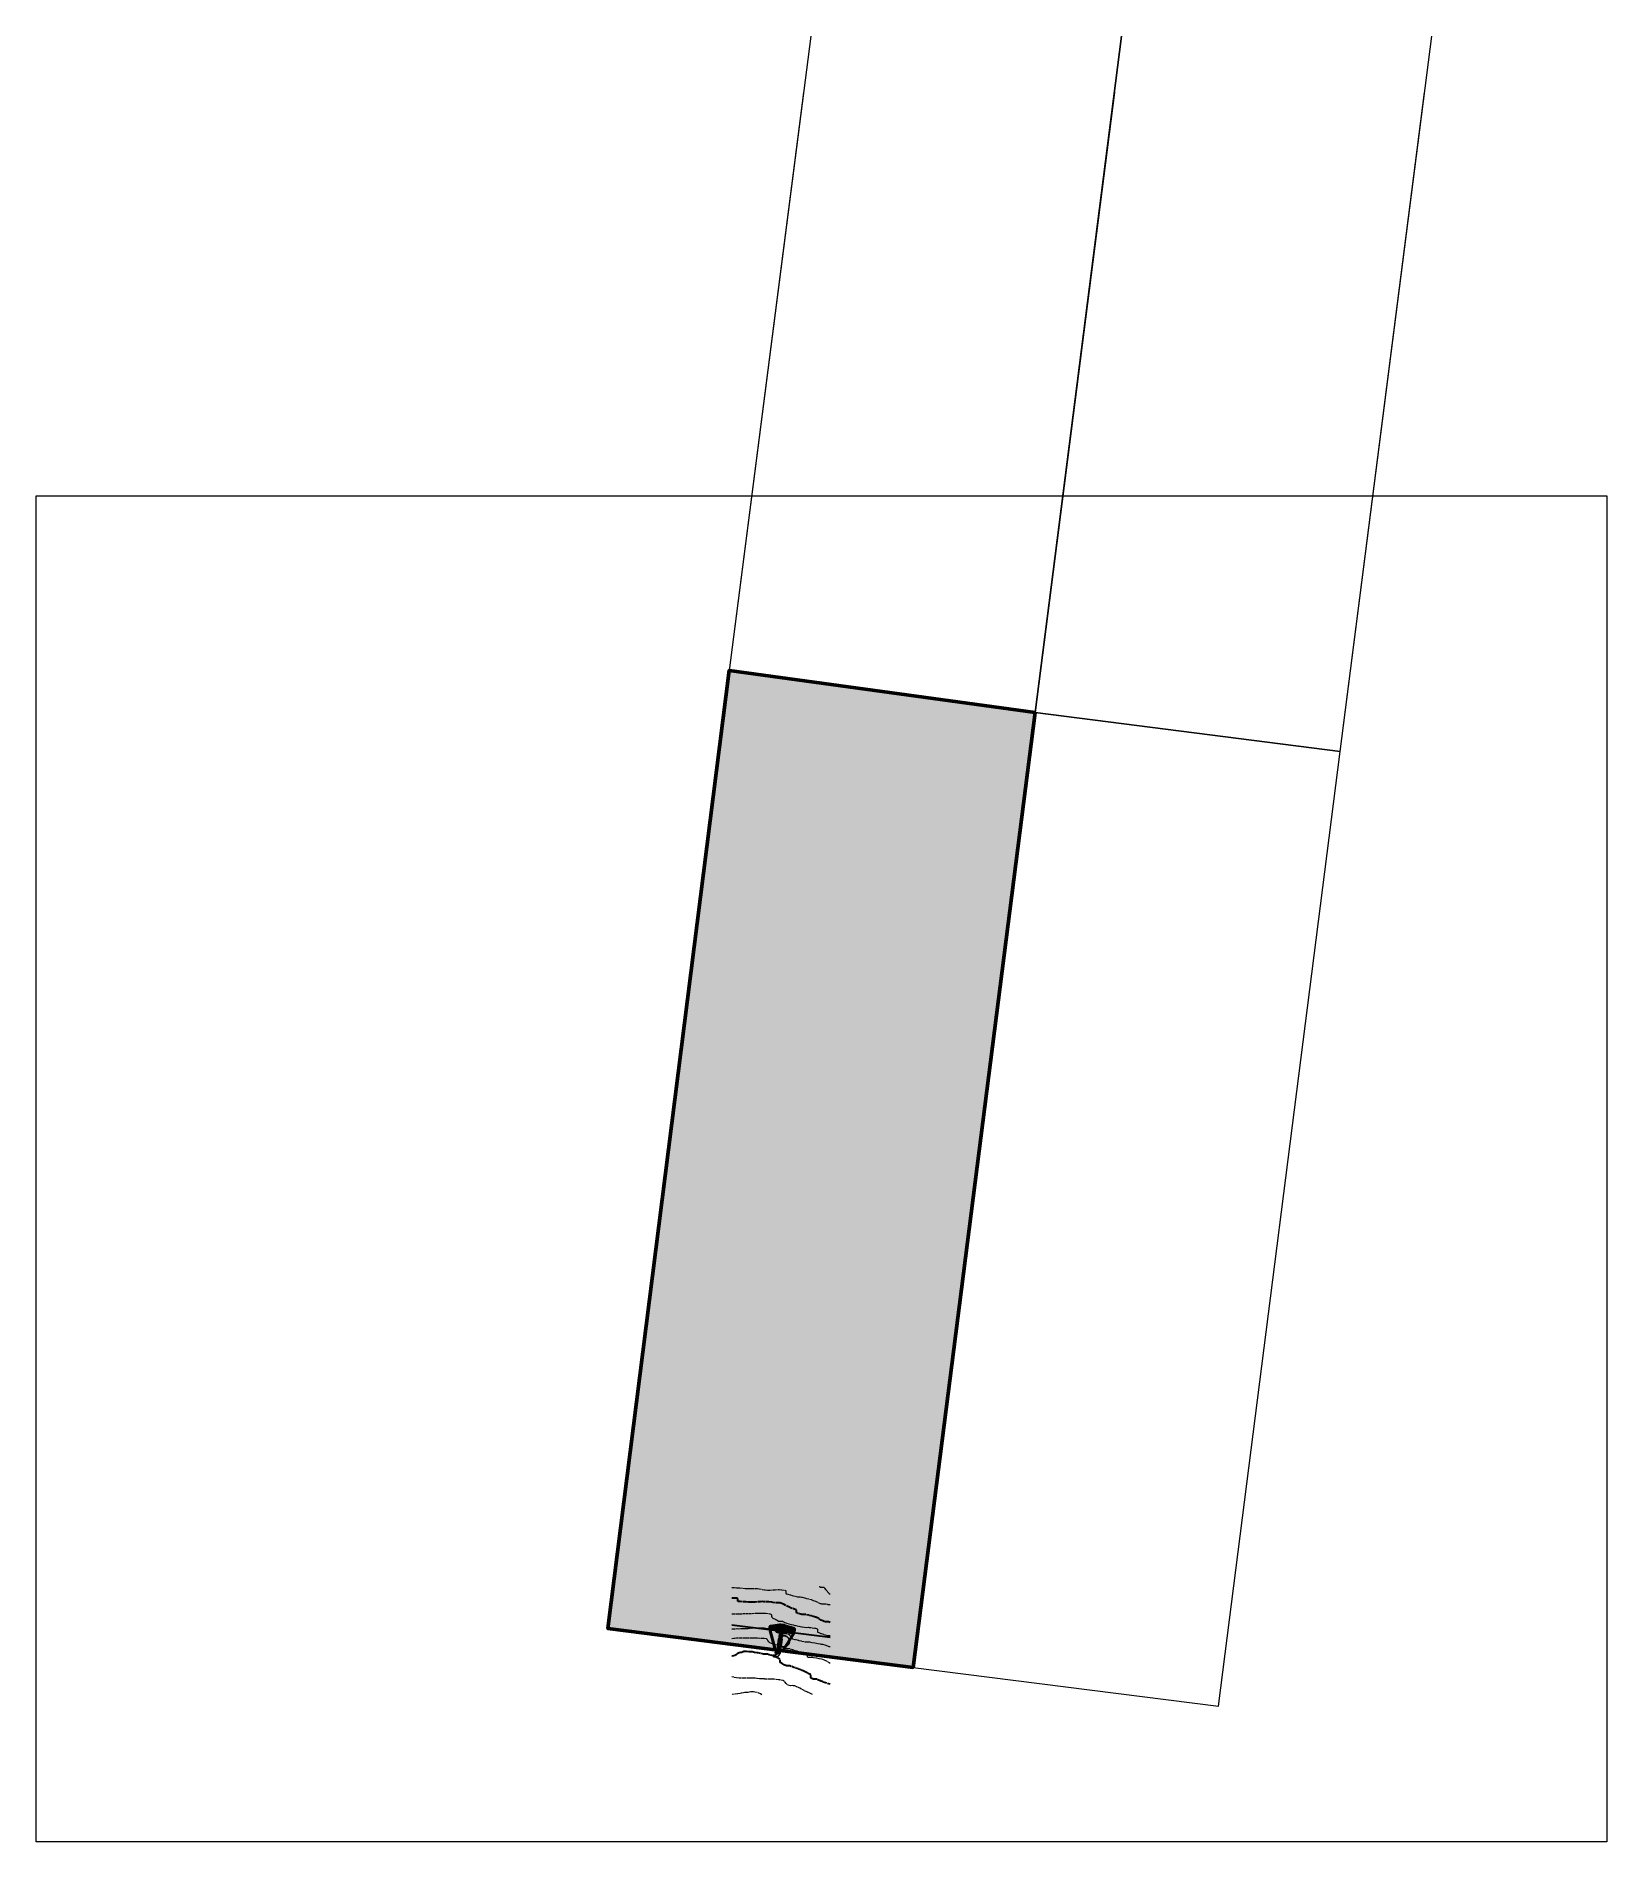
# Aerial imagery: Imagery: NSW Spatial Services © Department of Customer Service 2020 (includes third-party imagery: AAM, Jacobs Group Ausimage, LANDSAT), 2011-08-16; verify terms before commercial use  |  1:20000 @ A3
# Model space of a CAD drawing. Header units: metres. Extents: x 226877 to 228933, y 6571586 to 6573950.
import ezdxf

# ---------------------------------------------------------------- set-up
doc = ezdxf.new("R2010")
doc.units = ezdxf.units.M
doc.header["$LTSCALE"] = 2.5
for name, pattern in [('CENTER', [5.08, 3.175, -0.635, 0.635, -0.635]), ('DASHDOT', [3.556, 2.54, -0.508, 0, -0.508]), ('DASHED', [1.524, 1.27, -0.254]), ('DASHED2', [0.762, 0.635, -0.127])]:
    doc.linetypes.add(name, pattern=pattern)
for name, color, linetype, lineweight in [('A-BLDG-SLAB', 5, 'CONTINUOUS', 50), ('C-DRIV-CNTR', 6, 'CENTER', 18), ('C-DRIV-TURN', 30, 'DASHDOT', 25), ('C-DRIV-XOVR', 7, 'CONTINUOUS', 35), ('C-EART-BATR', 4, 'DASHED2', 25), ('C-EART-CUTT', 1, 'CONTINUOUS', 25), ('C-EART-FILL', 3, 'CONTINUOUS', 25), ('C-EART-PADD', 5, 'CONTINUOUS', 35), ('C-ESC-ACCS', 3, 'CONTINUOUS', 25), ('C-ESC-BINS', 3, 'CONTINUOUS', 25), ('C-ESC-DIVR', 3, 'CONTINUOUS', 25), ('C-ESC-FENC', 3, 'CONTINUOUS', 25), ('C-ESC-INLT', 3, 'CONTINUOUS', 25), ('C-ESC-LIMT', 3, 'CONTINUOUS', 25), ('C-ESC-STOK', 3, 'CONTINUOUS', 25), ('C-ESC-WSHT', 3, 'CONTINUOUS', 25), ('C-IMAG-LOCL', 8, 'CONTINUOUS', 13), ('C-PROP-ADJN', 9, 'CONTINUOUS', 13), ('C-PROP-BDY', 3, 'CONTINUOUS', 50), ('C-TOPO-EXST', 8, 'DASHED', 13), ('C-UTIL-STRM', 4, 'CONTINUOUS', 25), ('C-ZONE-ENVL', 1, 'CONTINUOUS', 35)]:
    doc.layers.add(name, color=color, linetype=linetype, lineweight=lineweight)
picture_1 = doc.add_image_def('image1.png', size_in_pixel=(1400, 1199))

msp = doc.modelspace()

# ---------------------------------------------------------------- hatches: boundary and pattern name
at = {"layer": 'A-BLDG-SLAB', "true_color": 0x1a33b2}
for points in [[(227880.5, 6571855.9), (227879.9, 6571853.7), (227879, 6571851.5), (227877.9, 6571849.4), (227876.7, 6571847.4), (227875.2, 6571845.6), (227873.6, 6571843.9), (227871.8, 6571842.3), (227869.9, 6571841), (227867.8, 6571839.8), (227865.7, 6571838.9), (227863.4, 6571838.1), (227861.1, 6571837.6), (227858.8, 6571837.4), (227856.4, 6571837.3), (227854.1, 6571837.5), (227845.2, 6571838.6), (227842.8, 6571839), (227840.6, 6571839.7), (227838.4, 6571840.5), (227836.3, 6571841.6), (227834.3, 6571842.9), (227832.4, 6571844.3), (227830.7, 6571846), (227829.2, 6571847.8), (227827.9, 6571849.7), (227826.7, 6571851.7), (227825.8, 6571853.9), (227825, 6571856.1), (227824.5, 6571858.4), (227824.2, 6571860.8), (227824.2, 6571863.1), (227824.4, 6571865.5), (227825, 6571870.4), (227825.4, 6571872.8), (227826.1, 6571875), (227826.9, 6571877.2), (227828, 6571879.3), (227829.3, 6571881.3), (227830.7, 6571883.1), (227832.3, 6571884.8), (227834.1, 6571886.4), (227836.1, 6571887.7), (227838.1, 6571888.9), (227840.3, 6571889.8), (227842.5, 6571890.6), (227844.8, 6571891.1), (227847.1, 6571891.3), (227849.5, 6571891.4), (227851.9, 6571891.2), (227860.8, 6571890.1), (227863.1, 6571889.7), (227865.4, 6571889), (227867.6, 6571888.2), (227869.7, 6571887.1), (227871.6, 6571885.8), (227873.5, 6571884.4), (227875.2, 6571882.7), (227876.7, 6571881), (227878.1, 6571879), (227879.2, 6571877), (227880.2, 6571874.8), (227880.9, 6571872.6), (227881.4, 6571870.3), (227881.7, 6571867.9), (227881.7, 6571865.6), (227881.6, 6571863.2), (227880.9, 6571858.3)], [(227848.2, 6571862.4), (227848.8, 6571867.4), (227857.7, 6571866.3), (227857.1, 6571861.3)]]:
    msp.add_hatch(color=7, dxfattribs=at).paths.add_polyline_path(points)
at = {"layer": 'A-BLDG-SLAB', "true_color": 0xc7d6ff, "transparency": 33554623}
msp.add_hatch(color=7, dxfattribs=at).paths.add_polyline_path([(227848.2, 6571862.4), (227848.8, 6571867.4), (227857.7, 6571866.3), (227857.1, 6571861.3)])
msp.add_hatch(color=7, dxfattribs=at).paths.add_polyline_path([(227848.2, 6571862.4), (227848.8, 6571867.4), (227857.7, 6571866.3), (227857.1, 6571861.3)])
at = {"layer": 'C-DRIV-XOVR', "true_color": 0xdbdbdb, "transparency": 33554610}
for points in [[(227851.2, 6571862.1), (227854.1, 6571861.7), (227851, 6571836.9), (227850.5, 6571832.9), (227847.5, 6571833.3), (227848, 6571837.3)], [(227851.2, 6571862.1), (227854.1, 6571861.7), (227851, 6571836.9), (227850.5, 6571832.9), (227847.5, 6571833.3), (227848, 6571837.3)], [(227850.2, 6571854.8), (227853.3, 6571854.8), (227851.4, 6571840.1), (227848.4, 6571840.1)]]:
    msp.add_hatch(color=7, dxfattribs=at).paths.add_polyline_path(points)
at = {"layer": 'C-DRIV-XOVR', "true_color": 0xbfbfbf, "transparency": 33554572}
msp.add_hatch(color=7, dxfattribs=at).paths.add_polyline_path([(227851, 6571832.9), (227847, 6571833.4), (227848, 6571837.3), (227851, 6571836.9)])
msp.add_hatch(color=7, dxfattribs=at).paths.add_polyline_path([(227851, 6571832.9), (227847, 6571833.4), (227848, 6571837.3), (227851, 6571836.9)])
at = {"layer": 'C-EART-CUTT', "true_color": 0xd9261a}
h = msp.add_hatch(dxfattribs=at)
h.set_pattern_fill('ANSI31', scale=0.5039370079, angle=45)
h.paths.add_polyline_path([(227846.3, 6571862.7), (227846.3, 6571863.7), (227847.4, 6571864.5), (227848.3, 6571865.7), (227848.5, 6571864.9), (227849.3, 6571865.7), (227850.3, 6571864.7), (227851.3, 6571864.7), (227852.3, 6571864.7), (227852.3, 6571863.7), (227853.3, 6571863.7), (227854.3, 6571863.7), (227854.3, 6571862.7), (227855.3, 6571863.7), (227856.3, 6571862.7), (227856.3, 6571863.7), (227857.4, 6571863.3), (227858.2, 6571862.2), (227858.3, 6571861.7), (227859.1, 6571861), (227858.3, 6571860.7), (227858.3, 6571859.7), (227857.3, 6571859.7), (227856.9, 6571859.3), (227856.3, 6571859.7), (227855.9, 6571859.4), (227854.9, 6571859.6), (227853.9, 6571859.7), (227853.3, 6571859.7), (227852.3, 6571860.7), (227851.3, 6571860.7), (227850.3, 6571860.7), (227848.9, 6571860.3), (227847.9, 6571860.5), (227846.9, 6571860.6), (227845.9, 6571860.7), (227846.1, 6571861.7)])
at = {"layer": 'C-EART-FILL', "true_color": 0x1a9933}
h = msp.add_hatch(dxfattribs=at)
h.set_pattern_fill('ANSI31', scale=0.5039370079, angle=-45)
h.paths.add_polyline_path([(227848.3, 6571869.7), (227849.1, 6571869.4), (227850.3, 6571868.7), (227851.3, 6571868.7), (227852, 6571869), (227853, 6571868.9), (227854.3, 6571868.7), (227855, 6571868.6), (227856.3, 6571868.7), (227857.3, 6571868.7), (227858, 6571868.2), (227859.3, 6571867.7), (227859.3, 6571865.7), (227858.5, 6571864.1), (227857.4, 6571863.3), (227856.3, 6571863.7), (227856.3, 6571862.7), (227855.3, 6571863.7), (227854.3, 6571862.7), (227854.3, 6571863.7), (227853.3, 6571863.7), (227852.3, 6571863.7), (227852.3, 6571864.7), (227851.3, 6571864.7), (227850.3, 6571864.7), (227849.3, 6571865.7), (227848.3, 6571865.7), (227847.4, 6571864.5), (227847.3, 6571865.7), (227847.7, 6571866.5), (227846.8, 6571867.7), (227847.3, 6571868.7), (227847.1, 6571869.6)])
h.paths.add_polyline_path([(227857.9, 6571867.3), (227857.3, 6571866.7), (227858.3, 6571866.7)], flags=16)
h = msp.add_hatch(dxfattribs=at)
h.set_pattern_fill('ANSI31', scale=0.3779527559, angle=-45)
h.paths.add_polyline_path([(227857.9, 6571867.3), (227858.3, 6571866.7), (227857.3, 6571866.7)])
at = {"layer": 'C-ESC-ACCS', "true_color": 0x66b266, "transparency": 33554521}
msp.add_hatch(color=7, dxfattribs=at).paths.add_polyline_path([(227851, 6571836.9), (227848, 6571837.3), (227849.9, 6571852.1), (227852.9, 6571851.8)])
at = {"layer": 'C-ESC-BINS', "true_color": 0x66b266, "transparency": 33554521}
for points in [[(227851, 6571868.2), (227851.2, 6571869.4), (227852.4, 6571869.2), (227852.2, 6571868)], [(227854.1, 6571867.7), (227854.3, 6571868.9), (227856.3, 6571868.7), (227856.1, 6571867.5)]]:
    msp.add_hatch(color=7, dxfattribs=at).paths.add_polyline_path(points)
at = {"layer": 'C-ESC-INLT', "true_color": 0x66b266, "transparency": 33554521}
msp.add_hatch(color=7, dxfattribs=at).paths.add_polyline_path([(227845.3, 6571833.8), (227846.8, 6571833.6), (227846.7, 6571833.1), (227845.2, 6571833.3)])
at = {"layer": 'C-ESC-STOK', "true_color": 0x66b266, "transparency": 33554521}
for points in [[(227842.5, 6571864.5), (227842.9, 6571867.4), (227846.9, 6571866.9), (227846.5, 6571864)], [(227862.4, 6571861.5), (227859.5, 6571861.9), (227860, 6571865.9), (227862.9, 6571865.5)], [(227867.9, 6571860), (227863.9, 6571860.5), (227864.5, 6571865.4), (227868.5, 6571864.9)]]:
    msp.add_hatch(color=7, dxfattribs=at).paths.add_polyline_path(points)
at = {"layer": 'C-ESC-WSHT', "true_color": 0x66b266, "transparency": 33554521}
msp.add_hatch(color=7, dxfattribs=at).paths.add_polyline_path([(227841, 6571864.6), (227839, 6571864.8), (227839.4, 6571867.8), (227841.4, 6571867.6)])
at = {"layer": 'C-PROP-BDY', "true_color": 0xffe633, "transparency": 33554521}
msp.add_hatch(color=7, dxfattribs=at).paths.add_polyline_path([(228025.3, 6571814.7), (227673.7, 6571859.5), (227625.8, 6571865.6), (227784.6, 6573120), (228185, 6573064.7)])
at = {"layer": 'C-PROP-BDY', "true_color": 0xe6f5e0}
msp.add_hatch(color=7, dxfattribs=at).paths.add_polyline_path([(228025.3, 6571814.7), (227673.7, 6571859.5), (227625.8, 6571865.6), (227784.6, 6573120), (228185, 6573064.7)])

# ---------------------------------------------------------------- linework, layer by layer
at = {"layer": 'A-BLDG-SLAB', "lineweight": 60, "true_color": 0x14339e}
msp.add_lwpolyline([(227857.1, 6571861.3), (227848.2, 6571862.4), (227848.8, 6571867.4), (227857.7, 6571866.3)], close=True, dxfattribs=at)
at = {"layer": 'C-DRIV-CNTR', "lineweight": 13}
for points in [[(227849, 6571833.1), (227849.5, 6571837.1), (227852.6, 6571861.9)], [(227849.9, 6571840.3), (227851.7, 6571854.6)]]:
    msp.add_lwpolyline(points, dxfattribs=at)
at = {"layer": 'C-DRIV-CNTR', "linetype": 'CONTINUOUS', "lineweight": 25}
for points in [[(227851.8, 6571852.9), (227851.2, 6571853)], [(227852.5, 6571857.9), (227851.8, 6571857.9)], [(227849.3, 6571833.1), (227848.7, 6571833.1)], [(227849.9, 6571838), (227849.3, 6571838.1)], [(227850.6, 6571843), (227849.9, 6571843.1)], [(227851.2, 6571847.9), (227850.6, 6571848)]]:
    msp.add_lwpolyline(points, dxfattribs=at)
at = {"layer": 'C-DRIV-TURN', "lineweight": 25}
for points in [[(227843.9, 6571830.7), (227844, 6571830.7), (227844, 6571830.7), (227844.1, 6571830.7), (227844.2, 6571830.7), (227844.3, 6571830.7), (227844.4, 6571830.7), (227844.5, 6571830.7), (227844.5, 6571830.7), (227844.6, 6571830.7), (227844.7, 6571830.7), (227844.8, 6571830.7), (227844.9, 6571830.8), (227844.9, 6571830.8), (227845, 6571830.8), (227845.1, 6571830.8), (227845.2, 6571830.8), (227845.2, 6571830.9), (227845.3, 6571830.9), (227845.4, 6571830.9), (227845.5, 6571830.9), (227845.6, 6571831), (227845.6, 6571831), (227845.7, 6571831), (227845.8, 6571831.1), (227845.9, 6571831.1), (227845.9, 6571831.1), (227846, 6571831.2), (227846.1, 6571831.2), (227846.1, 6571831.3), (227846.2, 6571831.3), (227846.3, 6571831.3), (227846.3, 6571831.4), (227846.4, 6571831.4), (227846.5, 6571831.5), (227846.5, 6571831.5), (227846.6, 6571831.6), (227846.7, 6571831.6), (227846.7, 6571831.7), (227846.8, 6571831.7), (227846.9, 6571831.8), (227846.9, 6571831.8), (227847, 6571831.9), (227847, 6571832), (227847.1, 6571832), (227847.1, 6571832.1), (227847.2, 6571832.1), (227847.3, 6571832.2), (227847.3, 6571832.3), (227847.4, 6571832.3), (227847.4, 6571832.4), (227847.5, 6571832.5), (227847.5, 6571832.5), (227847.5, 6571832.6), (227847.6, 6571832.7), (227847.6, 6571832.7), (227847.7, 6571832.8), (227847.7, 6571832.9), (227847.7, 6571832.9), (227847.8, 6571833), (227847.8, 6571833.1), (227847.9, 6571833.2), (227847.9, 6571833.2), (227847.9, 6571833.3), (227848, 6571833.4), (227848, 6571833.5), (227848, 6571833.5), (227848, 6571833.6), (227848.1, 6571833.7), (227848.1, 6571833.8), (227848.1, 6571833.9), (227848.1, 6571833.9), (227848.1, 6571834), (227848.2, 6571834.1), (227848.2, 6571834.2), (227848.2, 6571834.3), (227848.2, 6571834.3), (227848.2, 6571834.4), (227848.2, 6571834.4), (227848.2, 6571834.5), (227848.2, 6571834.5), (227848.2, 6571834.6), (227848.2, 6571834.6), (227848.2, 6571834.7), (227848.2, 6571834.7), (227848.3, 6571834.8), (227848.3, 6571834.8), (227848.3, 6571834.9), (227848.3, 6571834.9), (227848.3, 6571835), (227848.3, 6571835), (227848.3, 6571835.1), (227848.3, 6571835.1), (227848.3, 6571835.2), (227848.3, 6571835.2), (227848.3, 6571835.3), (227848.3, 6571835.3), (227848.3, 6571835.4), (227848.3, 6571835.4), (227848.3, 6571835.5), (227848.3, 6571835.5), (227848.4, 6571835.6), (227848.4, 6571835.6), (227848.4, 6571835.7), (227848.4, 6571835.7), (227848.4, 6571835.8), (227848.4, 6571835.8), (227848.4, 6571835.9), (227848.4, 6571835.9), (227848.4, 6571836), (227848.4, 6571836), (227848.4, 6571836.1), (227848.4, 6571836.1), (227848.4, 6571836.2), (227848.4, 6571836.2), (227848.4, 6571836.3), (227848.4, 6571836.3), (227848.5, 6571836.4), (227848.5, 6571836.4), (227848.5, 6571836.5), (227848.5, 6571836.5), (227848.5, 6571836.6), (227848.5, 6571836.6), (227848.5, 6571836.7), (227848.5, 6571836.7), (227848.5, 6571836.8), (227848.5, 6571836.8), (227848.5, 6571836.9), (227848.5, 6571836.9), (227848.5, 6571837), (227848.5, 6571837), (227848.5, 6571837.1), (227848.5, 6571837.1), (227848.6, 6571837.2), (227848.6, 6571837.2), (227848.6, 6571837.3), (227848.6, 6571837.3), (227848.6, 6571837.4), (227848.6, 6571837.4), (227848.6, 6571837.5), (227848.6, 6571837.5), (227848.6, 6571837.6), (227848.6, 6571837.6), (227848.6, 6571837.7), (227848.6, 6571837.7), (227848.6, 6571837.8), (227848.6, 6571837.8), (227848.6, 6571837.9), (227848.6, 6571837.9), (227848.7, 6571838), (227848.7, 6571838), (227848.7, 6571838.1), (227848.7, 6571838.1), (227848.7, 6571838.2), (227848.7, 6571838.2), (227848.7, 6571838.3), (227848.7, 6571838.3), (227848.7, 6571838.4), (227848.7, 6571838.4), (227848.7, 6571838.5), (227848.7, 6571838.5), (227848.7, 6571838.6), (227848.7, 6571838.6), (227848.7, 6571838.7), (227848.7, 6571838.7), (227848.8, 6571838.8), (227848.8, 6571838.8), (227848.8, 6571838.9), (227848.8, 6571838.9), (227848.8, 6571839), (227848.8, 6571839), (227848.8, 6571839.1), (227848.8, 6571839.1), (227848.8, 6571839.2), (227848.8, 6571839.2), (227848.8, 6571839.3), (227848.8, 6571839.3), (227848.8, 6571839.4), (227848.8, 6571839.4), (227848.8, 6571839.5), (227848.8, 6571839.5), (227848.9, 6571839.5), (227848.9, 6571839.5), (227848.9, 6571839.6), (227848.9, 6571839.6), (227848.9, 6571839.7), (227848.9, 6571839.7), (227848.9, 6571839.8), (227848.9, 6571839.8), (227848.9, 6571839.9), (227848.9, 6571839.9), (227848.9, 6571840), (227848.9, 6571840), (227848.9, 6571840.1), (227848.9, 6571840.1), (227848.9, 6571840.2), (227848.9, 6571840.2), (227849, 6571840.3), (227849, 6571840.3), (227849, 6571840.4), (227849, 6571840.4), (227849, 6571840.5), (227849, 6571840.5), (227849, 6571840.6), (227849, 6571840.6), (227849, 6571840.7), (227849, 6571840.7), (227849, 6571840.8), (227849, 6571840.8), (227849, 6571840.9), (227849, 6571840.9), (227849, 6571841), (227849, 6571841), (227849.1, 6571841.1), (227849.1, 6571841.1), (227849.1, 6571841.2), (227849.1, 6571841.2), (227849.1, 6571841.3), (227849.1, 6571841.3), (227849.1, 6571841.4), (227849.1, 6571841.4), (227849.1, 6571841.5), (227849.1, 6571841.5), (227849.1, 6571841.6), (227849.1, 6571841.6), (227849.1, 6571841.7), (227849.1, 6571841.7), (227849.1, 6571841.8), (227849.1, 6571841.8), (227849.2, 6571841.9), (227849.2, 6571841.9), (227849.2, 6571842), (227849.2, 6571842), (227849.2, 6571842.1), (227849.2, 6571842.1), (227849.2, 6571842.2), (227849.2, 6571842.2), (227849.2, 6571842.3), (227849.2, 6571842.3), (227849.2, 6571842.4), (227849.2, 6571842.4), (227849.2, 6571842.5), (227849.2, 6571842.5), (227849.2, 6571842.6), (227849.2, 6571842.6), (227849.3, 6571842.7), (227849.3, 6571842.7), (227849.3, 6571842.8), (227849.3, 6571842.8), (227849.3, 6571842.9), (227849.3, 6571842.9), (227849.3, 6571843), (227849.3, 6571843), (227849.3, 6571843.1), (227849.3, 6571843.1), (227849.3, 6571843.2), (227849.3, 6571843.2), (227849.3, 6571843.3), (227849.3, 6571843.3), (227849.3, 6571843.4), (227849.3, 6571843.4), (227849.4, 6571843.5), (227849.4, 6571843.5), (227849.4, 6571843.6), (227849.4, 6571843.6), (227849.4, 6571843.7), (227849.4, 6571843.7), (227849.4, 6571843.8), (227849.4, 6571843.8), (227849.4, 6571843.9), (227849.4, 6571843.9), (227849.4, 6571844), (227849.4, 6571844), (227849.4, 6571844.1), (227849.4, 6571844.1), (227849.4, 6571844.2), (227849.4, 6571844.2), (227849.5, 6571844.3), (227849.5, 6571844.3), (227849.5, 6571844.4), (227849.5, 6571844.4), (227849.5, 6571844.5), (227849.5, 6571844.5), (227849.5, 6571844.6), (227849.5, 6571844.6), (227849.5, 6571844.7), (227849.5, 6571844.7), (227849.5, 6571844.8), (227849.5, 6571844.8), (227849.5, 6571844.9), (227849.5, 6571844.9), (227849.5, 6571845), (227849.5, 6571845), (227849.6, 6571845.1), (227849.6, 6571845.1), (227849.6, 6571845.2), (227849.6, 6571845.2), (227849.6, 6571845.3), (227849.6, 6571845.3), (227849.6, 6571845.4), (227849.6, 6571845.4), (227849.6, 6571845.5), (227849.6, 6571845.5), (227849.6, 6571845.6), (227849.6, 6571845.6), (227849.6, 6571845.7), (227849.6, 6571845.7), (227849.7, 6571845.8), (227849.7, 6571845.8), (227849.7, 6571845.9), (227849.7, 6571845.9), (227849.7, 6571846), (227849.7, 6571846), (227849.7, 6571846.1), (227849.7, 6571846.1), (227849.7, 6571846.2), (227849.7, 6571846.2), (227849.7, 6571846.3), (227849.7, 6571846.3), (227849.7, 6571846.4), (227849.7, 6571846.4), (227849.7, 6571846.5), (227849.7, 6571846.5), (227849.8, 6571846.6), (227849.8, 6571846.6), (227849.8, 6571846.7), (227849.8, 6571846.7), (227849.8, 6571846.8), (227849.8, 6571846.8), (227849.8, 6571846.9), (227849.8, 6571846.9), (227849.8, 6571847), (227849.8, 6571847), (227849.8, 6571847.1), (227849.8, 6571847.1), (227849.8, 6571847.2), (227849.8, 6571847.2), (227849.8, 6571847.3), (227849.8, 6571847.3), (227849.9, 6571847.4), (227849.9, 6571847.4), (227849.9, 6571847.5), (227849.9, 6571847.5), (227849.9, 6571847.6), (227849.9, 6571847.6), (227849.9, 6571847.7), (227849.9, 6571847.7), (227849.9, 6571847.8), (227849.9, 6571847.8), (227849.9, 6571847.9), (227849.9, 6571847.9), (227849.9, 6571848), (227849.9, 6571848), (227849.9, 6571848.1), (227849.9, 6571848.1), (227850, 6571848.1), (227850, 6571848.1), (227850, 6571848.2), (227850, 6571848.2), (227850, 6571848.3), (227850, 6571848.3), (227850, 6571848.4), (227850, 6571848.4), (227850, 6571848.5), (227850, 6571848.5), (227850, 6571848.6), (227850, 6571848.6), (227850, 6571848.7), (227850, 6571848.7), (227850, 6571848.8), (227850, 6571848.8), (227850.1, 6571848.9), (227850.1, 6571848.9), (227850.1, 6571849), (227850.1, 6571849), (227850.1, 6571849.1), (227850.1, 6571849.1), (227850.1, 6571849.2), (227850.1, 6571849.2), (227850.1, 6571849.3), (227850.1, 6571849.3), (227850.1, 6571849.4), (227850.1, 6571849.4), (227850.1, 6571849.5), (227850.1, 6571849.5), (227850.1, 6571849.6), (227850.1, 6571849.6), (227850.2, 6571849.7), (227850.2, 6571849.7), (227850.2, 6571849.8), (227850.2, 6571849.8), (227850.2, 6571849.9), (227850.2, 6571849.9), (227850.2, 6571850), (227850.2, 6571850), (227850.2, 6571850.1), (227850.2, 6571850.1), (227850.2, 6571850.2), (227850.2, 6571850.2), (227850.2, 6571850.3), (227850.2, 6571850.3), (227850.2, 6571850.4), (227850.2, 6571850.4), (227850.3, 6571850.5), (227850.3, 6571850.5), (227850.3, 6571850.6), (227850.3, 6571850.6), (227850.3, 6571850.7), (227850.3, 6571850.7), (227850.3, 6571850.8), (227850.3, 6571850.8), (227850.3, 6571850.9), (227850.3, 6571850.9), (227850.3, 6571851), (227850.3, 6571851), (227850.3, 6571851.1), (227850.3, 6571851.1), (227850.3, 6571851.2), (227850.3, 6571851.2), (227850.4, 6571851.3), (227850.4, 6571851.3), (227850.4, 6571851.4), (227850.4, 6571851.4), (227850.4, 6571851.5), (227850.4, 6571851.5), (227850.4, 6571851.6), (227850.4, 6571851.6), (227850.4, 6571851.7), (227850.4, 6571851.7), (227850.4, 6571851.8), (227850.4, 6571851.8), (227850.4, 6571851.9), (227850.4, 6571851.9), (227850.4, 6571852), (227850.4, 6571852), (227850.5, 6571852.1), (227850.5, 6571852.1), (227850.5, 6571852.2), (227850.5, 6571852.2), (227850.5, 6571852.3), (227850.5, 6571852.3), (227850.5, 6571852.4), (227850.5, 6571852.4), (227850.5, 6571852.5), (227850.5, 6571852.5), (227850.5, 6571852.6), (227850.5, 6571852.6), (227850.5, 6571852.7), (227850.5, 6571852.7), (227850.5, 6571852.8), (227850.5, 6571852.8), (227850.6, 6571852.9), (227850.6, 6571852.9), (227850.6, 6571853), (227850.6, 6571853), (227850.6, 6571853.1), (227850.6, 6571853.1), (227850.6, 6571853.2), (227850.6, 6571853.2), (227850.6, 6571853.3), (227850.6, 6571853.3), (227850.6, 6571853.4), (227850.6, 6571853.4), (227850.6, 6571853.5), (227850.6, 6571853.5), (227850.6, 6571853.6), (227850.6, 6571853.6), (227850.7, 6571853.7), (227850.7, 6571853.7), (227850.7, 6571853.8), (227850.7, 6571853.8), (227850.7, 6571853.9), (227850.7, 6571853.9), (227850.7, 6571854), (227850.7, 6571854), (227850.7, 6571854.1), (227850.7, 6571854.1), (227850.7, 6571854.2), (227850.7, 6571854.2), (227850.7, 6571854.3), (227850.7, 6571854.3), (227850.7, 6571854.4), (227850.7, 6571854.4), (227850.8, 6571854.5), (227850.8, 6571854.5), (227850.8, 6571854.6), (227850.8, 6571854.6), (227850.8, 6571854.7), (227850.8, 6571854.7), (227850.8, 6571854.8), (227850.8, 6571854.8), (227850.8, 6571854.9), (227850.8, 6571854.9), (227850.8, 6571855), (227850.8, 6571855), (227850.8, 6571855.1), (227850.8, 6571855.1), (227850.8, 6571855.2), (227850.8, 6571855.2), (227850.9, 6571855.3), (227850.9, 6571855.3), (227850.9, 6571855.4), (227850.9, 6571855.4), (227850.9, 6571855.5), (227850.9, 6571855.5), (227850.9, 6571855.6), (227850.9, 6571855.6), (227850.9, 6571855.7), (227850.9, 6571855.7), (227850.9, 6571855.8), (227850.9, 6571855.8), (227850.9, 6571855.9), (227850.9, 6571855.9), (227850.9, 6571856), (227850.9, 6571856), (227851, 6571856.1), (227851, 6571856.1), (227851, 6571856.2), (227851, 6571856.2), (227851, 6571856.3), (227851, 6571856.3), (227851, 6571856.4), (227851, 6571856.4), (227851, 6571856.5), (227851, 6571856.5), (227851, 6571856.6), (227851, 6571856.6), (227851, 6571856.7), (227851, 6571856.7), (227851, 6571856.8), (227851, 6571856.8), (227851.1, 6571856.8), (227851.1, 6571856.8), (227851.1, 6571856.9), (227851.1, 6571856.9), (227851.1, 6571857), (227851.1, 6571857), (227851.1, 6571857.1), (227851.1, 6571857.1), (227851.1, 6571857.2), (227851.1, 6571857.2), (227851.1, 6571857.3), (227851.1, 6571857.3), (227851.1, 6571857.4), (227851.1, 6571857.4), (227851.1, 6571857.5), (227851.1, 6571857.5), (227851.2, 6571857.6), (227851.2, 6571857.6), (227851.2, 6571857.7), (227851.2, 6571857.7), (227851.2, 6571857.8), (227851.2, 6571857.8), (227851.2, 6571857.9), (227851.2, 6571857.9), (227851.2, 6571858), (227851.2, 6571858), (227851.2, 6571858.1), (227851.2, 6571858.1), (227851.2, 6571858.2), (227851.2, 6571858.2), (227851.2, 6571858.3), (227851.2, 6571858.3), (227851.3, 6571858.4), (227851.3, 6571858.4), (227851.3, 6571858.5), (227851.3, 6571858.5), (227851.3, 6571858.6), (227851.3, 6571858.6), (227851.3, 6571858.7), (227851.3, 6571858.7), (227851.3, 6571858.8), (227851.3, 6571858.8), (227851.3, 6571858.9), (227851.3, 6571858.9), (227851.3, 6571859), (227851.3, 6571859), (227851.4, 6571859.1), (227851.4, 6571859.1), (227851.4, 6571859.2), (227851.4, 6571859.2), (227851.4, 6571859.3), (227851.4, 6571859.3), (227851.4, 6571859.4), (227851.4, 6571859.4), (227851.4, 6571859.5), (227851.4, 6571859.5), (227851.4, 6571859.6), (227851.4, 6571859.6), (227851.4, 6571859.7), (227851.4, 6571859.7), (227851.4, 6571859.8), (227851.4, 6571859.8), (227851.5, 6571859.9), (227851.5, 6571859.9), (227851.5, 6571860), (227851.5, 6571860), (227851.5, 6571860.1), (227851.5, 6571860.1), (227851.5, 6571860.2), (227851.5, 6571860.2), (227851.5, 6571860.3), (227851.5, 6571860.3), (227851.5, 6571860.4), (227851.5, 6571860.4), (227851.5, 6571860.5), (227851.5, 6571860.5), (227851.5, 6571860.6), (227851.5, 6571860.6), (227851.6, 6571860.7), (227851.6, 6571860.7), (227851.6, 6571860.8), (227851.6, 6571860.8), (227851.6, 6571860.9), (227851.6, 6571860.9), (227851.6, 6571861), (227851.6, 6571861), (227851.6, 6571861.1), (227851.6, 6571861.1), (227851.6, 6571861.2), (227851.6, 6571861.2), (227851.6, 6571861.3), (227851.6, 6571861.3), (227851.6, 6571861.4), (227851.6, 6571861.4), (227851.7, 6571861.5), (227851.7, 6571861.5), (227851.7, 6571861.6), (227851.7, 6571861.6), (227851.7, 6571861.7), (227851.7, 6571861.7), (227851.7, 6571861.8), (227851.7, 6571861.8), (227851.7, 6571861.9), (227851.7, 6571861.9), (227851.7, 6571862), (227851.7, 6571862), (227852.3, 6571866.9), (227854.2, 6571866.6), (227854.2, 6571866.5), (227854.2, 6571866.5), (227854.2, 6571866.4), (227854.2, 6571866.4), (227854.2, 6571866.3), (227854.2, 6571866.3), (227854.2, 6571866.2), (227854.2, 6571866.2), (227854.1, 6571866.1), (227854.1, 6571866.1), (227854.1, 6571866), (227854.1, 6571866), (227854.1, 6571865.9), (227854.1, 6571865.9), (227854.1, 6571865.8), (227854.1, 6571865.8), (227854.1, 6571865.7), (227854.1, 6571865.7), (227854.1, 6571865.6), (227854.1, 6571865.6), (227854.1, 6571865.5), (227854.1, 6571865.5), (227854.1, 6571865.4), (227854.1, 6571865.4), (227854, 6571865.3), (227854, 6571865.3), (227854, 6571865.2), (227854, 6571865.2), (227854, 6571865.1), (227854, 6571865.1), (227854, 6571865), (227854, 6571865), (227854, 6571864.9), (227854, 6571864.9), (227854, 6571864.8), (227854, 6571864.8), (227854, 6571864.7), (227854, 6571864.7), (227853.9, 6571864.6), (227853.9, 6571864.6), (227853.9, 6571864.5), (227853.9, 6571864.5), (227853.9, 6571864.4), (227853.9, 6571864.4), (227853.9, 6571864.3), (227853.9, 6571864.3), (227853.9, 6571864.3), (227853.9, 6571864.3), (227853.9, 6571864.2), (227853.9, 6571864.2), (227853.9, 6571864.1), (227853.9, 6571864.1), (227853.9, 6571864), (227853.9, 6571864), (227853.8, 6571863.9), (227853.8, 6571863.9), (227853.8, 6571863.8), (227853.8, 6571863.8), (227853.8, 6571863.7), (227853.8, 6571863.7), (227853.8, 6571863.6), (227853.8, 6571863.6), (227853.8, 6571863.5), (227853.8, 6571863.5), (227853.8, 6571863.4), (227853.8, 6571863.4), (227853.8, 6571863.3), (227853.8, 6571863.3), (227853.8, 6571863.2), (227853.8, 6571863.2), (227853.7, 6571863.1), (227853.7, 6571863.1), (227853.7, 6571863), (227853.7, 6571863), (227853.7, 6571862.9), (227853.7, 6571862.9), (227853.7, 6571862.8), (227853.7, 6571862.8), (227853.7, 6571862.7), (227853.7, 6571862.7), (227853.7, 6571862.6), (227853.7, 6571862.6), (227853.7, 6571862.5), (227853.7, 6571862.5), (227853.7, 6571862.4), (227853.7, 6571862.4), (227853.6, 6571862.3), (227853.6, 6571862.3), (227853.6, 6571862.2), (227853.6, 6571862.2), (227853.6, 6571862.1), (227853.6, 6571862.1), (227853.6, 6571862), (227853.6, 6571862), (227853.6, 6571861.9), (227853.6, 6571861.9), (227853.6, 6571861.8), (227853.6, 6571861.8), (227853.6, 6571861.7), (227853.6, 6571861.7), (227853.6, 6571861.6), (227853.6, 6571861.6), (227853.5, 6571861.5), (227853.5, 6571861.5), (227853.5, 6571861.4), (227853.5, 6571861.4), (227853.5, 6571861.3), (227853.5, 6571861.3), (227853.5, 6571861.2), (227853.5, 6571861.2), (227853.5, 6571861.1), (227853.5, 6571861.1), (227853.5, 6571861), (227853.5, 6571861), (227853.5, 6571860.9), (227853.5, 6571860.9), (227853.5, 6571860.8), (227853.5, 6571860.8), (227853.4, 6571860.7), (227853.4, 6571860.7), (227853.4, 6571860.6), (227853.4, 6571860.6), (227853.4, 6571860.5), (227853.4, 6571860.5), (227853.4, 6571860.4), (227853.4, 6571860.4), (227853.4, 6571860.3), (227853.4, 6571860.3), (227853.4, 6571860.2), (227853.4, 6571860.2), (227853.4, 6571860.1), (227853.4, 6571860.1), (227853.4, 6571860), (227853.4, 6571860), (227853.3, 6571859.9), (227853.3, 6571859.9), (227853.3, 6571859.8), (227853.3, 6571859.8), (227853.3, 6571859.7), (227853.3, 6571859.7), (227853.3, 6571859.6), (227853.3, 6571859.6), (227853.3, 6571859.5), (227853.3, 6571859.5), (227853.3, 6571859.4), (227853.3, 6571859.4), (227853.3, 6571859.3), (227853.3, 6571859.3), (227853.3, 6571859.2), (227853.3, 6571859.2), (227853.2, 6571859.1), (227853.2, 6571859.1), (227853.2, 6571859), (227853.2, 6571859), (227853.2, 6571858.9), (227853.2, 6571858.9), (227853.2, 6571858.8), (227853.2, 6571858.8), (227853.2, 6571858.7), (227853.2, 6571858.7), (227853.2, 6571858.6), (227853.2, 6571858.6), (227853.2, 6571858.5), (227853.2, 6571858.5), (227853.2, 6571858.4), (227853.2, 6571858.4), (227853.1, 6571858.3), (227853.1, 6571858.3), (227853.1, 6571858.2), (227853.1, 6571858.2), (227853.1, 6571858.1), (227853.1, 6571858.1), (227853.1, 6571858), (227853.1, 6571858), (227853.1, 6571857.9), (227853.1, 6571857.9), (227853.1, 6571857.8), (227853.1, 6571857.8), (227853.1, 6571857.7), (227853.1, 6571857.7), (227853.1, 6571857.6), (227853.1, 6571857.6), (227853, 6571857.5), (227853, 6571857.5), (227853, 6571857.4), (227853, 6571857.4), (227853, 6571857.3), (227853, 6571857.3), (227853, 6571857.2), (227853, 6571857.2), (227853, 6571857.1), (227853, 6571857.1), (227853, 6571857), (227853, 6571857), (227853, 6571856.9), (227853, 6571856.9), (227853, 6571856.8), (227853, 6571856.8), (227852.9, 6571856.7), (227852.9, 6571856.7), (227852.9, 6571856.6), (227852.9, 6571856.6), (227852.9, 6571856.5), (227852.9, 6571856.5), (227852.9, 6571856.4), (227852.9, 6571856.4), (227852.9, 6571856.3), (227852.9, 6571856.3), (227852.9, 6571856.2), (227852.9, 6571856.2), (227852.9, 6571856.1), (227852.9, 6571856.1), (227852.9, 6571856), (227852.9, 6571856), (227852.8, 6571855.9), (227852.8, 6571855.9), (227852.8, 6571855.8), (227852.8, 6571855.8), (227852.8, 6571855.7), (227852.8, 6571855.7), (227852.8, 6571855.6), (227852.8, 6571855.6), (227852.8, 6571855.6), (227852.8, 6571855.6), (227852.8, 6571855.5), (227852.8, 6571855.5), (227852.8, 6571855.4), (227852.8, 6571855.4), (227852.8, 6571855.3), (227852.8, 6571855.3), (227852.7, 6571855.2), (227852.7, 6571855.2), (227852.7, 6571855.1), (227852.7, 6571855.1), (227852.7, 6571855), (227852.7, 6571855), (227852.7, 6571854.9), (227852.7, 6571854.9), (227852.7, 6571854.8), (227852.7, 6571854.8), (227852.7, 6571854.7), (227852.7, 6571854.7), (227852.7, 6571854.6), (227852.7, 6571854.6), (227852.7, 6571854.5), (227852.7, 6571854.5), (227852.6, 6571854.4), (227852.6, 6571854.4), (227852.6, 6571854.3), (227852.6, 6571854.3), (227852.6, 6571854.2), (227852.6, 6571854.2), (227852.6, 6571854.1), (227852.6, 6571854.1), (227852.6, 6571854), (227852.6, 6571854), (227852.6, 6571853.9), (227852.6, 6571853.9), (227852.6, 6571853.8), (227852.6, 6571853.8), (227852.6, 6571853.7), (227852.6, 6571853.7), (227852.5, 6571853.6), (227852.5, 6571853.6), (227852.5, 6571853.5), (227852.5, 6571853.5), (227852.5, 6571853.4), (227852.5, 6571853.4), (227852.5, 6571853.3), (227852.5, 6571853.3), (227852.5, 6571853.2), (227852.5, 6571853.2), (227852.5, 6571853.1), (227852.5, 6571853.1), (227852.5, 6571853), (227852.5, 6571853), (227852.5, 6571852.9), (227852.5, 6571852.9), (227852.4, 6571852.8), (227852.4, 6571852.8), (227852.4, 6571852.7), (227852.4, 6571852.7), (227852.4, 6571852.6), (227852.4, 6571852.6), (227852.4, 6571852.5), (227852.4, 6571852.5), (227852.4, 6571852.4), (227852.4, 6571852.4), (227852.4, 6571852.3), (227852.4, 6571852.3), (227852.4, 6571852.2), (227852.4, 6571852.2), (227852.3, 6571852.1), (227852.3, 6571852.1), (227852.3, 6571852), (227852.3, 6571852), (227852.3, 6571851.9), (227852.3, 6571851.9), (227852.3, 6571851.8), (227852.3, 6571851.8), (227852.3, 6571851.7), (227852.3, 6571851.7), (227852.3, 6571851.6), (227852.3, 6571851.6), (227852.3, 6571851.5), (227852.3, 6571851.5), (227852.3, 6571851.4), (227852.3, 6571851.4), (227852.2, 6571851.3), (227852.2, 6571851.3), (227852.2, 6571851.2), (227852.2, 6571851.2), (227852.2, 6571851.1), (227852.2, 6571851.1), (227852.2, 6571851), (227852.2, 6571851), (227852.2, 6571850.9), (227852.2, 6571850.9), (227852.2, 6571850.8), (227852.2, 6571850.8), (227852.2, 6571850.7), (227852.2, 6571850.7), (227852.2, 6571850.6), (227852.2, 6571850.6), (227852.1, 6571850.5), (227852.1, 6571850.5), (227852.1, 6571850.4), (227852.1, 6571850.4), (227852.1, 6571850.3), (227852.1, 6571850.3), (227852.1, 6571850.2), (227852.1, 6571850.2), (227852.1, 6571850.1), (227852.1, 6571850.1), (227852.1, 6571850), (227852.1, 6571850), (227852.1, 6571849.9), (227852.1, 6571849.9), (227852.1, 6571849.8), (227852.1, 6571849.8), (227852, 6571849.7), (227852, 6571849.7), (227852, 6571849.6), (227852, 6571849.6), (227852, 6571849.5), (227852, 6571849.5), (227852, 6571849.4), (227852, 6571849.4), (227852, 6571849.3), (227852, 6571849.3), (227852, 6571849.2), (227852, 6571849.2), (227852, 6571849.1), (227852, 6571849.1), (227852, 6571849), (227852, 6571849), (227851.9, 6571848.9), (227851.9, 6571848.9), (227851.9, 6571848.8), (227851.9, 6571848.8), (227851.9, 6571848.7), (227851.9, 6571848.7), (227851.9, 6571848.6), (227851.9, 6571848.6), (227851.9, 6571848.5), (227851.9, 6571848.5), (227851.9, 6571848.4), (227851.9, 6571848.4), (227851.9, 6571848.3), (227851.9, 6571848.3), (227851.9, 6571848.2), (227851.9, 6571848.2), (227851.8, 6571848.1), (227851.8, 6571848.1), (227851.8, 6571848), (227851.8, 6571848), (227851.8, 6571847.9), (227851.8, 6571847.9), (227851.8, 6571847.8), (227851.8, 6571847.8), (227851.8, 6571847.7), (227851.8, 6571847.7), (227851.8, 6571847.6), (227851.8, 6571847.6), (227851.8, 6571847.5), (227851.8, 6571847.5), (227851.8, 6571847.4), (227851.8, 6571847.4), (227851.7, 6571847.3), (227851.7, 6571847.3), (227851.7, 6571847.2), (227851.7, 6571847.2), (227851.7, 6571847.1), (227851.7, 6571847.1), (227851.7, 6571847), (227851.7, 6571847), (227851.7, 6571847), (227851.7, 6571847), (227851.7, 6571846.9), (227851.7, 6571846.9), (227851.7, 6571846.8), (227851.7, 6571846.8), (227851.7, 6571846.7), (227851.7, 6571846.7), (227851.6, 6571846.6), (227851.6, 6571846.6), (227851.6, 6571846.5), (227851.6, 6571846.5), (227851.6, 6571846.4), (227851.6, 6571846.4), (227851.6, 6571846.3), (227851.6, 6571846.3), (227851.6, 6571846.2), (227851.6, 6571846.2), (227851.6, 6571846.1), (227851.6, 6571846.1), (227851.6, 6571846), (227851.6, 6571846), (227851.6, 6571845.9), (227851.6, 6571845.9), (227851.5, 6571845.8), (227851.5, 6571845.8), (227851.5, 6571845.7), (227851.5, 6571845.7), (227851.5, 6571845.6), (227851.5, 6571845.6), (227851.5, 6571845.5), (227851.5, 6571845.5), (227851.5, 6571845.4), (227851.5, 6571845.4), (227851.5, 6571845.3), (227851.5, 6571845.3), (227851.5, 6571845.2), (227851.5, 6571845.2), (227851.5, 6571845.1), (227851.5, 6571845.1), (227851.4, 6571845), (227851.4, 6571845), (227851.4, 6571844.9), (227851.4, 6571844.9), (227851.4, 6571844.8), (227851.4, 6571844.8), (227851.4, 6571844.7), (227851.4, 6571844.7), (227851.4, 6571844.6), (227851.4, 6571844.6), (227851.4, 6571844.5), (227851.4, 6571844.5), (227851.4, 6571844.4), (227851.4, 6571844.4), (227851.4, 6571844.3), (227851.4, 6571844.3), (227851.3, 6571844.2), (227851.3, 6571844.2), (227851.3, 6571844.1), (227851.3, 6571844.1), (227851.3, 6571844), (227851.3, 6571844), (227851.3, 6571843.9), (227851.3, 6571843.9), (227851.3, 6571843.8), (227851.3, 6571843.8), (227851.3, 6571843.7), (227851.3, 6571843.7), (227851.3, 6571843.6), (227851.3, 6571843.6), (227851.3, 6571843.5), (227851.3, 6571843.5), (227851.2, 6571843.4), (227851.2, 6571843.4), (227851.2, 6571843.3), (227851.2, 6571843.3), (227851.2, 6571843.2), (227851.2, 6571843.2), (227851.2, 6571843.1), (227851.2, 6571843.1), (227851.2, 6571843), (227851.2, 6571843), (227851.2, 6571842.9), (227851.2, 6571842.9), (227851.2, 6571842.8), (227851.2, 6571842.8), (227851.2, 6571842.7), (227851.2, 6571842.7), (227851.1, 6571842.6), (227851.1, 6571842.6), (227851.1, 6571842.5), (227851.1, 6571842.5), (227851.1, 6571842.4), (227851.1, 6571842.4), (227851.1, 6571842.3), (227851.1, 6571842.3), (227851.1, 6571842.2), (227851.1, 6571842.2), (227851.1, 6571842.1), (227851.1, 6571842.1), (227851.1, 6571842), (227851.1, 6571842), (227851.1, 6571841.9), (227851.1, 6571841.9), (227851, 6571841.8), (227851, 6571841.8), (227851, 6571841.7), (227851, 6571841.7), (227851, 6571841.6), (227851, 6571841.6), (227851, 6571841.5), (227851, 6571841.5), (227851, 6571841.4), (227851, 6571841.4), (227851, 6571841.3), (227851, 6571841.3), (227851, 6571841.2), (227851, 6571841.2), (227851, 6571841.1), (227851, 6571841.1), (227850.9, 6571841), (227850.9, 6571841), (227850.9, 6571840.9), (227850.9, 6571840.9), (227850.9, 6571840.8), (227850.9, 6571840.8), (227850.9, 6571840.7), (227850.9, 6571840.7), (227850.9, 6571840.6), (227850.9, 6571840.6), (227850.9, 6571840.5), (227850.9, 6571840.5), (227850.9, 6571840.4), (227850.9, 6571840.4), (227850.9, 6571840.3), (227850.9, 6571840.3), (227850.8, 6571840.2), (227850.8, 6571840.2), (227850.8, 6571840.1), (227850.8, 6571840.1), (227850.8, 6571840), (227850.8, 6571840), (227850.8, 6571839.9), (227850.8, 6571839.9), (227850.8, 6571839.8), (227850.8, 6571839.8), (227850.8, 6571839.7), (227850.8, 6571839.7), (227850.8, 6571839.6), (227850.8, 6571839.6), (227850.8, 6571839.5), (227850.8, 6571839.5), (227850.7, 6571839.4), (227850.7, 6571839.4), (227850.7, 6571839.3), (227850.7, 6571839.3), (227850.7, 6571839.2), (227850.7, 6571839.2), (227850.7, 6571839.1), (227850.7, 6571839.1), (227850.7, 6571839), (227850.7, 6571839), (227850.7, 6571838.9), (227850.7, 6571838.9), (227850.7, 6571838.8), (227850.7, 6571838.8), (227850.6, 6571838.7), (227850.6, 6571838.7), (227850.6, 6571838.6), (227850.6, 6571838.6), (227850.6, 6571838.5), (227850.6, 6571838.5), (227850.6, 6571838.4), (227850.6, 6571838.4), (227850.6, 6571838.3), (227850.6, 6571838.3), (227850.6, 6571838.3), (227850.6, 6571838.3), (227850.6, 6571838.2), (227850.6, 6571838.2), (227850.6, 6571838.1), (227850.6, 6571838.1), (227850.5, 6571838), (227850.5, 6571838), (227850.5, 6571837.9), (227850.5, 6571837.9), (227850.5, 6571837.7), (227850.6, 6571837.7), (227850.6, 6571837.6), (227850.6, 6571837.6), (227850.6, 6571837.5), (227850.7, 6571837.5), (227850.7, 6571837.4), (227850.7, 6571837.3), (227850.7, 6571837.2), (227850.8, 6571837.2), (227850.8, 6571837.1), (227850.8, 6571837.1), (227850.8, 6571837), (227850.9, 6571837), (227850.8, 6571836.8), (227850.9, 6571836.8), (227850.9, 6571836.7), (227850.9, 6571836.7), (227850.9, 6571836.6), (227851, 6571836.6), (227850.9, 6571836.4), (227851, 6571836.4), (227851, 6571836.3), (227851, 6571836.3), (227851, 6571836.2), (227851.1, 6571836.1), (227851, 6571836), (227851.1, 6571836), (227851, 6571835.9), (227851.1, 6571835.9), (227851.1, 6571835.8), (227851.1, 6571835.7), (227851.1, 6571835.6), (227851.1, 6571835.6), (227851.1, 6571835.5), (227851.1, 6571835.5), (227851.1, 6571835.4), (227851.1, 6571835.3), (227851.1, 6571835.2), (227851.2, 6571835.2), (227851.1, 6571835.1), (227851.2, 6571835.1), (227851.1, 6571835), (227851.2, 6571834.9), (227851.1, 6571834.8), (227851.2, 6571834.8), (227851.1, 6571834.7), (227851.2, 6571834.6), (227851.1, 6571834.5), (227851.1, 6571834.5), (227851.1, 6571834.4), (227851.1, 6571834.4), (227851.1, 6571834.3), (227851.1, 6571834.2), (227851.1, 6571834.1), (227851.1, 6571834.1), (227851, 6571834), (227851.1, 6571834), (227851, 6571833.9), (227851.1, 6571833.8), (227851, 6571833.7), (227851.1, 6571833.7), (227851, 6571833.6), (227851, 6571833.5), (227850.9, 6571833.5), (227851, 6571833.4), (227850.9, 6571833.3), (227851, 6571833.3), (227850.9, 6571833.2), (227850.9, 6571833.1), (227850.9, 6571833.1), (227850.9, 6571833), (227850.8, 6571832.9), (227850.9, 6571832.9), (227850.8, 6571832.8), (227850.8, 6571832.7), (227850.7, 6571832.7), (227850.8, 6571832.6), (227850.7, 6571832.5), (227850.7, 6571832.5), (227850.6, 6571832.4), (227850.7, 6571832.4), (227850.6, 6571832.3), (227850.6, 6571832.2), (227850.5, 6571832.2), (227850.6, 6571832.1), (227850.5, 6571832), (227850.5, 6571832), (227850.4, 6571831.9), (227850.5, 6571831.8), (227850.4, 6571831.8), (227850.4, 6571831.7), (227850.3, 6571831.7), (227850.3, 6571831.6), (227850.2, 6571831.5), (227850.3, 6571831.5), (227850.2, 6571831.4), (227850.2, 6571831.4), (227850.1, 6571831.3), (227850.1, 6571831.2), (227850, 6571831.2), (227850.1, 6571831.1), (227850, 6571831.1), (227850, 6571831), (227849.9, 6571831), (227849.9, 6571830.9), (227849.8, 6571830.8), (227849.8, 6571830.8), (227849.7, 6571830.7), (227849.8, 6571830.7), (227849.7, 6571830.6), (227849.7, 6571830.6), (227849.6, 6571830.5), (227849.6, 6571830.4), (227849.5, 6571830.4), (227849.5, 6571830.3), (227849.4, 6571830.3), (227849.4, 6571830.2), (227849.3, 6571830.2), (227849.3, 6571830.1), (227849.2, 6571830.1), (227849.2, 6571830), (227849.1, 6571830), (227849.1, 6571829.9), (227849, 6571829.9), (227849.1, 6571829.8), (227848.9, 6571829.8), (227849, 6571829.7), (227848.8, 6571829.7), (227848.9, 6571829.6), (227848.7, 6571829.6), (227848.7, 6571829.5), (227848.6, 6571829.5), (227848.6, 6571829.5), (227848.5, 6571829.4), (227848.5, 6571829.4), (227848.4, 6571829.4), (227848.4, 6571829.3), (227848.3, 6571829.3), (227848.3, 6571829.2), (227848.2, 6571829.2), (227848.2, 6571829.1), (227848.1, 6571829.1), (227848.1, 6571829), (227848, 6571829), (227848, 6571829), (227847.9, 6571829), (227847.9, 6571828.9), (227847.8, 6571828.9), (227847.8, 6571828.8), (227847.6, 6571828.8), (227847.6, 6571828.7), (227847.5, 6571828.7), (227847.5, 6571828.7), (227847.4, 6571828.7), (227847.4, 6571828.6), (227847.3, 6571828.6), (227847.3, 6571828.5), (227847.2, 6571828.5), (227847.2, 6571828.5), (227847, 6571828.5), (227847, 6571828.4), (227846.9, 6571828.4), (227846.9, 6571828.4), (227844.3, 6571828.7), (227844.3, 6571828.7), (227844.3, 6571828.7), (227844.3, 6571828.7), (227844.2, 6571828.7), (227844.2, 6571828.7), (227844, 6571828.7), (227844, 6571828.7), (227843.9, 6571828.7), (227843.9, 6571828.7), (227843.8, 6571828.7), (227843.8, 6571828.7), (227843.7, 6571828.7), (227843.7, 6571828.7), (227843.6, 6571828.7), (227843.6, 6571828.7), (227843.4, 6571828.7), (227843.4, 6571828.7), (227843.3, 6571828.7), (227843.3, 6571828.7), (227843.2, 6571828.7), (227843.2, 6571828.7), (227843.1, 6571828.7), (227843.1, 6571828.8), (227843, 6571828.8), (227843, 6571828.8), (227842.8, 6571828.8), (227842.8, 6571828.8), (227842.7, 6571828.8), (227842.7, 6571828.8), (227842.6, 6571828.8), (227842.6, 6571828.8), (227842.5, 6571828.8), (227842.5, 6571828.9), (227842.4, 6571828.9), (227842.4, 6571828.9), (227842.3, 6571828.9), (227842.3, 6571828.9), (227842.1, 6571828.9), (227842.2, 6571829), (227842, 6571829), (227842.3, 6571830.8), (227843.5, 6571830.7), (227843.6, 6571830.7), (227843.6, 6571830.7), (227843.7, 6571830.7), (227843.8, 6571830.7)], [(227863.4, 6571848.8), (227863.4, 6571848.6), (227863.4, 6571848.3), (227863.4, 6571848.1), (227863.4, 6571847.9), (227863.3, 6571847.6), (227863.3, 6571847.4), (227863.2, 6571847.2), (227863.2, 6571847), (227863.1, 6571846.7), (227863, 6571846.5), (227863, 6571846.3), (227862.9, 6571846.1), (227862.8, 6571845.8), (227862.7, 6571845.6), (227862.6, 6571845.4), (227862.5, 6571845.2), (227862.3, 6571845), (227862.2, 6571844.8), (227862.1, 6571844.6), (227861.9, 6571844.4), (227861.8, 6571844.3), (227861.6, 6571844.1), (227861.5, 6571843.9), (227861.3, 6571843.7), (227861.1, 6571843.6), (227861, 6571843.4), (227860.8, 6571843.3), (227860.6, 6571843.1), (227860.4, 6571843), (227860.2, 6571842.8), (227860, 6571842.7), (227859.8, 6571842.6), (227859.6, 6571842.5), (227859.4, 6571842.4), (227859.2, 6571842.3), (227859, 6571842.2), (227858.8, 6571842.1), (227858.5, 6571842), (227858.3, 6571841.9), (227858.1, 6571841.9), (227857.9, 6571841.8), (227857.6, 6571841.8), (227857.4, 6571841.7), (227857.2, 6571841.7), (227856.9, 6571841.7), (227856.7, 6571841.6), (227856.5, 6571841.6), (227856.2, 6571841.6), (227856, 6571841.6), (227855.8, 6571841.6), (227855.5, 6571841.7), (227855.3, 6571841.7), (227855.1, 6571841.7), (227854.8, 6571841.8), (227854.6, 6571841.8), (227854.4, 6571841.9), (227854.1, 6571841.9), (227853.9, 6571842), (227853.7, 6571842.1), (227853.5, 6571842.2), (227853.3, 6571842.3), (227853, 6571842.4), (227852.8, 6571842.5), (227852.6, 6571842.6), (227852.4, 6571842.7), (227852.2, 6571842.8), (227852, 6571843), (227851.9, 6571843.1), (227851.7, 6571843.3), (227851.5, 6571843.4), (227851.3, 6571843.6), (227851.1, 6571843.7), (227851, 6571843.9), (227850.8, 6571844.1), (227850.7, 6571844.3), (227850.5, 6571844.4), (227850.4, 6571844.6), (227850.2, 6571844.8), (227850.1, 6571845), (227850, 6571845.2), (227849.9, 6571845.4), (227849.8, 6571845.6), (227849.7, 6571845.8), (227849.6, 6571846.1), (227849.5, 6571846.3), (227849.4, 6571846.5), (227849.3, 6571846.7), (227849.3, 6571847), (227849.2, 6571847.2), (227849.2, 6571847.4), (227849.1, 6571847.6), (227849.1, 6571847.9), (227849.1, 6571848.1), (227849.1, 6571848.3), (227849, 6571848.6), (227849, 6571848.8), (227849, 6571849), (227849.1, 6571849.3), (227849.1, 6571849.5), (227849.1, 6571849.8), (227849.1, 6571850), (227849.2, 6571850.2), (227849.2, 6571850.4), (227849.3, 6571850.7), (227849.3, 6571850.9), (227849.4, 6571851.1), (227849.5, 6571851.3), (227849.6, 6571851.6), (227849.7, 6571851.8), (227849.8, 6571852), (227849.9, 6571852.2), (227850, 6571852.4), (227850.1, 6571852.6), (227850.2, 6571852.8), (227850.4, 6571853), (227850.5, 6571853.2), (227850.7, 6571853.4), (227850.8, 6571853.6), (227851, 6571853.7), (227851.1, 6571853.9), (227851.3, 6571854.1), (227851.5, 6571854.2), (227851.7, 6571854.4), (227851.9, 6571854.5), (227852, 6571854.7), (227852.2, 6571854.8), (227852.4, 6571854.9), (227852.6, 6571855), (227852.8, 6571855.2), (227853, 6571855.3), (227853.3, 6571855.4), (227853.5, 6571855.5), (227853.7, 6571855.5), (227853.9, 6571855.6), (227854.1, 6571855.7), (227854.4, 6571855.8), (227854.6, 6571855.8), (227854.8, 6571855.9), (227855.1, 6571855.9), (227855.3, 6571855.9), (227855.5, 6571856), (227855.8, 6571856), (227856, 6571856), (227856.2, 6571856), (227856.5, 6571856), (227856.7, 6571856), (227856.9, 6571856), (227857.2, 6571855.9), (227857.4, 6571855.9), (227857.6, 6571855.9), (227857.9, 6571855.8), (227858.1, 6571855.8), (227858.3, 6571855.7), (227858.5, 6571855.6), (227858.8, 6571855.5), (227859, 6571855.5), (227859.2, 6571855.4), (227859.4, 6571855.3), (227859.6, 6571855.2), (227859.8, 6571855), (227860, 6571854.9), (227860.2, 6571854.8), (227860.4, 6571854.7), (227860.6, 6571854.5), (227860.8, 6571854.4), (227861, 6571854.2), (227861.1, 6571854.1), (227861.3, 6571853.9), (227861.5, 6571853.7), (227861.6, 6571853.6), (227861.8, 6571853.4), (227861.9, 6571853.2), (227862.1, 6571853), (227862.2, 6571852.8), (227862.3, 6571852.6), (227862.5, 6571852.4), (227862.6, 6571852.2), (227862.7, 6571852), (227862.8, 6571851.8), (227862.9, 6571851.6), (227863, 6571851.3), (227863, 6571851.1), (227863.1, 6571850.9), (227863.2, 6571850.7), (227863.2, 6571850.4), (227863.3, 6571850.2), (227863.3, 6571850), (227863.4, 6571849.8), (227863.4, 6571849.5), (227863.4, 6571849.3), (227863.4, 6571849)]]:
    msp.add_lwpolyline(points, close=True, dxfattribs=at)
at = {"layer": 'C-DRIV-XOVR', "lineweight": 30}
msp.add_lwpolyline([(227848, 6571837.3), (227851.2, 6571862.1), (227854.1, 6571861.7), (227851, 6571836.9), (227850.5, 6571832.9), (227847.5, 6571833.3)], close=True, dxfattribs=at)
for points in [[(227848.4, 6571840.3), (227850.2, 6571854.6)], [(227853.2, 6571854.6), (227851.4, 6571840.3)]]:
    msp.add_lwpolyline(points, dxfattribs=at)
at = {"layer": 'C-DRIV-XOVR', "lineweight": 35}
msp.add_lwpolyline([(227851, 6571836.9), (227848, 6571837.3), (227847, 6571833.4), (227851, 6571832.9)], close=True, dxfattribs=at)
at = {"layer": 'C-EART-BATR', "lineweight": 25}
for points in [[(227846.1, 6571861.7), (227846.3, 6571862.7), (227846.3, 6571863.7), (227847.4, 6571864.5), (227848.3, 6571865.7), (227848.5, 6571864.9), (227849.3, 6571865.7), (227850.3, 6571864.7), (227851.3, 6571864.7), (227852.3, 6571864.7), (227852.3, 6571863.7), (227853.3, 6571863.7), (227854.3, 6571863.7), (227854.3, 6571862.7), (227855.3, 6571863.7), (227856.3, 6571862.7), (227856.3, 6571863.7), (227857.4, 6571863.3), (227858.2, 6571862.2), (227858.3, 6571861.7), (227859.1, 6571861), (227858.3, 6571860.7), (227858.3, 6571859.7), (227857.3, 6571859.7), (227856.9, 6571859.3), (227856.3, 6571859.7), (227855.9, 6571859.4), (227854.9, 6571859.6), (227853.9, 6571859.7), (227853.3, 6571859.7), (227852.3, 6571860.7), (227851.3, 6571860.7), (227850.3, 6571860.7), (227848.9, 6571860.3), (227847.9, 6571860.5), (227846.9, 6571860.6), (227845.9, 6571860.7)], [(227848.3, 6571869.7), (227849.1, 6571869.4), (227850.3, 6571868.7), (227851.3, 6571868.7), (227852, 6571869), (227853, 6571868.9), (227854.3, 6571868.7), (227855, 6571868.6), (227856.3, 6571868.7), (227857.3, 6571868.7), (227858, 6571868.2), (227859.3, 6571867.7), (227859.3, 6571865.7), (227858.5, 6571864.1), (227857.4, 6571863.3), (227856.3, 6571863.7), (227856.3, 6571862.7), (227855.3, 6571863.7), (227854.3, 6571862.7), (227854.3, 6571863.7), (227853.3, 6571863.7), (227852.3, 6571863.7), (227852.3, 6571864.7), (227851.3, 6571864.7), (227850.3, 6571864.7), (227849.3, 6571865.7), (227848.3, 6571865.7), (227847.4, 6571864.5), (227847.3, 6571865.7), (227847.7, 6571866.5), (227846.8, 6571867.7), (227847.3, 6571868.7), (227847.1, 6571869.6)]]:
    msp.add_lwpolyline(points, close=True, dxfattribs=at)
at = {"layer": 'C-EART-PADD', "linetype": 'DASHED2', "lineweight": 20, "true_color": 0x14339e}
msp.add_lwpolyline([(227857.9, 6571860.3), (227847.2, 6571861.7), (227848, 6571868.4), (227858.8, 6571867)], close=True, dxfattribs=at)
at = {"layer": 'C-EART-PADD', "lineweight": 30, "true_color": 0x14339e}
msp.add_lwpolyline([(227857.9, 6571860.3), (227847.2, 6571861.7), (227848, 6571868.4), (227858.8, 6571867)], close=True, dxfattribs=at)
at = {"layer": 'C-ESC-ACCS', "lineweight": 40}
msp.add_lwpolyline([(227852.9, 6571851.8), (227851, 6571836.9), (227848, 6571837.3), (227849.9, 6571852.1)], close=True, dxfattribs=at)
at = {"layer": 'C-ESC-BINS', "lineweight": 40}
for points in [[(227852.2, 6571868), (227852.4, 6571869.2), (227851.2, 6571869.4), (227851, 6571868.2)], [(227856.1, 6571867.5), (227856.3, 6571868.7), (227854.3, 6571868.9), (227854.1, 6571867.7)]]:
    msp.add_lwpolyline(points, close=True, dxfattribs=at)
at = {"layer": 'C-ESC-DIVR', "lineweight": 40}
for points in [[(227838, 6571868.4), (227838.1, 6571868.6), (227838.2, 6571868.7), (227838.3, 6571868.8), (227838.4, 6571868.9), (227838.5, 6571869), (227838.6, 6571869.1), (227838.8, 6571869.2), (227838.9, 6571869.2), (227839, 6571869.3), (227839.2, 6571869.3), (227851, 6571870.9), (227851.1, 6571870.9), (227851.2, 6571870.9), (227851.4, 6571870.9), (227852.6, 6571870.7), (227852.6, 6571870.7), (227856.5, 6571870.2), (227856.6, 6571870.1), (227856.7, 6571870.1), (227868.9, 6571866.4), (227869.1, 6571866.3), (227869.2, 6571866.3), (227869.3, 6571866.2), (227869.5, 6571866.1), (227869.6, 6571866), (227869.7, 6571865.9), (227869.8, 6571865.7), (227869.8, 6571865.6), (227869.9, 6571865.5), (227869.9, 6571865.3), (227870, 6571865.2)], [(227851.6, 6571837.8), (227847.6, 6571838.3)]]:
    msp.add_lwpolyline(points, dxfattribs=at)
at = {"layer": 'C-ESC-FENC', "lineweight": 40}
for points in [[(227837.5, 6571864.6), (227837.5, 6571865.6)], [(227837.5, 6571864.6), (227837.6, 6571864.5), (227844.6, 6571838.2), (227847.8, 6571837.8)], [(227838.5, 6571864.5), (227837.9, 6571865.3)], [(227838.5, 6571864.5), (227841.4, 6571864.1)], [(227842, 6571864.1), (227841.4, 6571864.9)], [(227841.4, 6571864.1), (227842.2, 6571864.7)], [(227842, 6571864.1), (227846.9, 6571863.5)], [(227846.9, 6571863.5), (227847.7, 6571864.1)], [(227851.3, 6571837.3), (227854.8, 6571836.9), (227869.1, 6571859.2), (227869.2, 6571859.3), (227869.2, 6571859.4)], [(227858.9, 6571861.6), (227858.3, 6571862.4)], [(227858.9, 6571861.6), (227862.9, 6571861.1)], [(227863.3, 6571860.1), (227862.7, 6571860.9)], [(227862.9, 6571861.1), (227863.7, 6571861.7)], [(227863.3, 6571860.1), (227868.3, 6571859.5)], [(227863.7, 6571850.8), (227863.9, 6571851.8)], [(227868.3, 6571859.5), (227869.1, 6571860.1)], [(227869.2, 6571859.4), (227869.5, 6571860.4)], [(227787.9, 6571845.4), (227842.5, 6571838.5)], [(227804.9, 6571843.3), (227805, 6571844.3)], [(227824.7, 6571840.7), (227824.8, 6571841.7)], [(227842.5, 6571838.5), (227843.3, 6571839.1)], [(227842.7, 6571845.3), (227842.8, 6571846.3)], [(227847.8, 6571837.8), (227848.6, 6571838.4)], [(227851.3, 6571837.3), (227850.7, 6571838.1)], [(227857, 6571836.6), (227856.4, 6571837.4)], [(227857, 6571836.6), (227913.2, 6571829.5)], [(227876.9, 6571834.1), (227877, 6571835.1)], [(227896.7, 6571831.6), (227896.8, 6571832.6)], [(227913.2, 6571829.5), (227913.9, 6571830.1)]]:
    msp.add_lwpolyline(points, dxfattribs=at)
at = {"layer": 'C-ESC-INLT', "lineweight": 40}
msp.add_lwpolyline([(227845.2, 6571833.3), (227845.3, 6571833.8), (227846.8, 6571833.6), (227846.7, 6571833.1)], close=True, dxfattribs=at)
at = {"layer": 'C-ESC-LIMT', "lineweight": 40}
msp.add_lwpolyline([(227837.6, 6571864.5), (227837.5, 6571864.6), (227837.5, 6571864.7), (227837.5, 6571864.9), (227837.5, 6571865), (227837.9, 6571868), (227837.9, 6571868.2), (227838, 6571868.3), (227838, 6571868.4), (227838.1, 6571868.6), (227838.2, 6571868.7), (227838.3, 6571868.8), (227838.4, 6571868.9), (227838.5, 6571869), (227838.6, 6571869.1), (227838.8, 6571869.2), (227838.9, 6571869.2), (227839, 6571869.3), (227839.2, 6571869.3), (227851, 6571870.9), (227851.1, 6571870.9), (227851.2, 6571870.9), (227851.4, 6571870.9), (227852.6, 6571870.7), (227852.6, 6571870.7), (227856.5, 6571870.2), (227856.6, 6571870.1), (227856.7, 6571870.1), (227868.9, 6571866.4), (227869.1, 6571866.3), (227869.2, 6571866.3), (227869.3, 6571866.2), (227869.5, 6571866.1), (227869.6, 6571866), (227869.7, 6571865.9), (227869.8, 6571865.7), (227869.8, 6571865.6), (227869.9, 6571865.5), (227869.9, 6571865.3), (227870, 6571865.2), (227870, 6571865), (227870, 6571864.9), (227870, 6571864.7), (227869.4, 6571859.8), (227869.3, 6571859.7), (227869.3, 6571859.5), (227869.2, 6571859.4), (227869.2, 6571859.3), (227869.1, 6571859.2), (227854.8, 6571836.9), (227844.6, 6571838.2)], close=True, dxfattribs=at)
at = {"layer": 'C-ESC-STOK', "lineweight": 40}
for points in [[(227846.5, 6571864), (227846.9, 6571866.9), (227842.9, 6571867.4), (227842.5, 6571864.5)], [(227862.9, 6571865.5), (227860, 6571865.9), (227859.5, 6571861.9), (227862.4, 6571861.5)], [(227868.5, 6571864.9), (227864.5, 6571865.4), (227863.9, 6571860.5), (227867.9, 6571860)]]:
    msp.add_lwpolyline(points, close=True, dxfattribs=at)
at = {"layer": 'C-ESC-WSHT', "lineweight": 40}
msp.add_lwpolyline([(227841.4, 6571867.6), (227839.4, 6571867.8), (227839, 6571864.8), (227841, 6571864.6)], close=True, dxfattribs=at)
at = {"layer": 'C-PROP-ADJN', "lineweight": 9, "true_color": 0x737373}
for points in [[(227891.5, 6573950.4), (227784.6, 6573120), (228185, 6573064.7), (228298.1, 6573950.4)], [(228298.1, 6573950.4), (228185, 6573064.7), (228584.4, 6573013.7), (228704.1, 6573950.4)]]:
    msp.add_lwpolyline(points, dxfattribs=at)
at = {"layer": 'C-PROP-ADJN', "lineweight": 9, "true_color": 0x4c4c4c}
for points in [[(227882, 6573876.6), (227784.6, 6573120), (228185, 6573064.7), (228288.7, 6573876.6)], [(228288.7, 6573876.6), (228185, 6573064.7), (228584.4, 6573013.7), (228694.6, 6573876.6)]]:
    msp.add_lwpolyline(points, dxfattribs=at)
msp.add_lwpolyline([(228584.4, 6573013.7), (228185, 6573064.7), (228025.3, 6571814.7), (228424.8, 6571763.8)], close=True, dxfattribs=at)
at = {"layer": 'C-PROP-BDY', "lineweight": 60}
msp.add_lwpolyline([(228185, 6573064.7), (227784.6, 6573120), (227625.8, 6571865.6), (227673.7, 6571859.5), (228025.3, 6571814.7)], close=True, dxfattribs=at)
at = {"layer": 'C-PROP-BDY', "lineweight": 35}
msp.add_lwpolyline([(228185, 6573064.7), (227784.6, 6573120), (227625.8, 6571865.6), (227673.7, 6571859.5), (228025.3, 6571814.7)], close=True, dxfattribs=at)
at = {"layer": 'C-PROP-BDY', "lineweight": 50}
for points in [[(227787.9, 6571844.9), (227916.9, 6571828.5)], [(227824.8, 6571840.2), (227876.4, 6571833.6)]]:
    msp.add_lwpolyline(points, dxfattribs=at)
at = {"layer": 'C-TOPO-EXST', "lineweight": 13, "true_color": 0x808080}
for points in [[(227902.7, 6571920.9), (227902.7, 6571920.8), (227902.9, 6571920.5), (227904.1, 6571919.9), (227904.4, 6571919.8), (227905.5, 6571919.7), (227908.2, 6571919.8), (227908.6, 6571919.6), (227909, 6571919.2), (227909.4, 6571918.6), (227911, 6571916.4), (227913.8, 6571913), (227915.3, 6571911.6), (227916.5, 6571910.7), (227916.9, 6571910.6)], [(227787.9, 6571919.4), (227790.9, 6571919.3), (227805.6, 6571918.1), (227810.1, 6571918), (227814.6, 6571918), (227818.7, 6571918), (227821.4, 6571917.9), (227823.8, 6571917.6), (227831.5, 6571916.1), (227834.6, 6571915.9), (227836.1, 6571915.8), (227837.7, 6571915.9), (227842.6, 6571916.2), (227844.8, 6571916.4), (227849.9, 6571916.5), (227853.5, 6571916.3), (227857.4, 6571915.6), (227858.2, 6571915.5), (227858.4, 6571915.2), (227858.6, 6571914.8), (227858.7, 6571914.3), (227858.7, 6571911.6), (227858.9, 6571911.3), (227859.2, 6571911.1), (227859.6, 6571910.9), (227861.3, 6571910.5), (227867.1, 6571909), (227874.5, 6571906.9), (227877.4, 6571906.9), (227879.2, 6571906.8), (227880, 6571906.6), (227885.8, 6571905.1), (227891.9, 6571903.4), (227894.6, 6571902.4), (227897.4, 6571901.3), (227903.7, 6571898.5), (227904.5, 6571898.2), (227905.2, 6571898.1), (227905.9, 6571898), (227907.8, 6571898), (227909, 6571897.8), (227910.9, 6571897.7), (227913.2, 6571897.3), (227913.8, 6571897.2), (227916.2, 6571897.2), (227916.9, 6571897.2)], [(227787.9, 6571884.7), (227789.7, 6571884.7), (227798.5, 6571884.9), (227806.8, 6571885.2), (227814.6, 6571885.4), (227827.9, 6571885.7), (227832.5, 6571885.6), (227836.6, 6571885.1), (227839, 6571884.4), (227839.5, 6571884.1), (227839.9, 6571883.6), (227840.1, 6571882.9), (227840.1, 6571881.3), (227840.3, 6571880.7), (227840.4, 6571880.3), (227840.9, 6571879.8), (227841.8, 6571879.2), (227845.5, 6571877.4), (227847.4, 6571876.4), (227849.2, 6571875.4), (227850.2, 6571875.2), (227852.9, 6571875.2), (227854.1, 6571875.1), (227854.6, 6571874.9), (227858.4, 6571873.1), (227862.6, 6571871.6), (227868.2, 6571870.2), (227875.7, 6571868.5), (227879.9, 6571867.7), (227883.1, 6571867.3), (227885.1, 6571867.1), (227887.8, 6571867.2), (227889.3, 6571867.1), (227893, 6571866.7), (227896.1, 6571866.2), (227897.5, 6571865.9), (227898.9, 6571865.5), (227899.5, 6571865.2), (227899.8, 6571864.9), (227900, 6571864.6), (227900.1, 6571861.9), (227900.1, 6571861.4), (227900.3, 6571861), (227900.5, 6571860.7), (227901.7, 6571860.3), (227904.8, 6571859), (227910.2, 6571857.3), (227913.6, 6571856.5), (227915.1, 6571856.4), (227916.9, 6571856.4)], [(227787.9, 6571865.3), (227789.7, 6571865.3), (227793.6, 6571865.4), (227796.6, 6571865.3), (227800.8, 6571865.5), (227803.1, 6571865.5), (227809.4, 6571865.7), (227816.5, 6571866.3), (227823.5, 6571866.6), (227828, 6571866.6), (227830.2, 6571866.4), (227832.6, 6571866.2), (227836.7, 6571865.4), (227837.9, 6571865.1), (227841.7, 6571863.9), (227853.8, 6571859.3), (227854.9, 6571859.1), (227858.4, 6571859.2), (227859.7, 6571858.9), (227862.4, 6571858), (227862.8, 6571857.8), (227863.6, 6571857), (227866.4, 6571853.5), (227866.9, 6571852.9), (227867.6, 6571852.2), (227871.6, 6571851.1), (227875.9, 6571850), (227884.4, 6571848.1), (227884.9, 6571848.1), (227888.4, 6571848.1), (227889.7, 6571848), (227906.8, 6571844.9), (227910.6, 6571844), (227913.3, 6571842.8), (227915.1, 6571842.2), (227915.8, 6571842.1), (227916.3, 6571842.1), (227916.8, 6571842), (227916.9, 6571842)], [(227916.9, 6571819.6), (227916.6, 6571819.8), (227912.2, 6571822.7), (227911.1, 6571823.3), (227910.2, 6571823.8), (227906.9, 6571825.1), (227905.5, 6571825.4), (227902.4, 6571826.1), (227894.2, 6571827.5), (227892.6, 6571827.6), (227889.9, 6571827.5), (227889.1, 6571827.6), (227887.9, 6571827.8), (227887.4, 6571828.1), (227887.1, 6571828.5), (227886.9, 6571829), (227886.9, 6571829.6), (227886.8, 6571830.2), (227886.5, 6571830.8), (227886.2, 6571831.4), (227885.3, 6571832.3), (227884.9, 6571832.6), (227884.5, 6571832.8), (227881, 6571833.7), (227876.6, 6571834.8), (227872.7, 6571836), (227867.7, 6571837.6), (227863.6, 6571839.1), (227860.4, 6571839.1), (227859.5, 6571839.2), (227857.9, 6571840.2), (227857.4, 6571840.5), (227856.9, 6571840.6), (227856.3, 6571840.7), (227855.7, 6571840.7), (227855, 6571840.8), (227854.2, 6571841), (227843.4, 6571844.9), (227837.6, 6571846.7), (227836.3, 6571848.2), (227834.9, 6571850), (227834.5, 6571850.6), (227834.3, 6571851.1), (227834.3, 6571851.4), (227834.2, 6571851.6), (227834, 6571851.8), (227833.5, 6571852), (227829.7, 6571852.6), (227828.5, 6571852.7), (227824.8, 6571852.7), (227820.5, 6571853), (227817.3, 6571853), (227814.6, 6571853), (227808.7, 6571852.8), (227805.5, 6571852.9), (227799.7, 6571853), (227794, 6571852.8), (227791.7, 6571852.7), (227790.8, 6571852.6), (227787.9, 6571851.9), (227787.9, 6571851.9)], [(227893.4, 6571779.4), (227891, 6571780.4), (227886.1, 6571782.7), (227877.2, 6571787.3), (227873.2, 6571789.1), (227869.9, 6571790.5), (227868.5, 6571790.7), (227867.7, 6571790.8), (227864.6, 6571790.7), (227861, 6571791.8), (227860.5, 6571792.2), (227859.9, 6571792.7), (227859.2, 6571793.4), (227856.5, 6571796.7), (227856.1, 6571797), (227855.6, 6571797.3), (227855.1, 6571797.4), (227850.8, 6571798.3), (227849.1, 6571798.5), (227843.6, 6571799.1), (227840.2, 6571799.3), (227838.1, 6571799.4), (227834.1, 6571799.3), (227830.6, 6571799.5), (227826.6, 6571799.9), (227824.4, 6571799.9), (227818.6, 6571800.5), (227816.8, 6571800.4), (227814.5, 6571800.6), (227812.6, 6571800.5), (227810.3, 6571800.5), (227804.1, 6571800.4), (227799.7, 6571800.5), (227797.4, 6571800.7), (227794.2, 6571801), (227787.9, 6571802.3)], [(227788.4, 6571779.7), (227788.5, 6571779.7), (227792.4, 6571780), (227795.9, 6571780.4), (227800.5, 6571781.2), (227803.4, 6571781.9), (227805.2, 6571782.2), (227809.4, 6571782.4), (227812.8, 6571783), (227813.8, 6571783.1), (227816.5, 6571783), (227818.2, 6571782.8), (227822, 6571781.9), (227827.4, 6571779.4)]]:
    msp.add_lwpolyline(points, dxfattribs=at)
at = {"layer": 'C-TOPO-EXST', "lineweight": 30, "true_color": 0x808080}
for points in [[(227916.9, 6571873.5), (227914.4, 6571874.3), (227913.4, 6571874.3), (227909.9, 6571874.3), (227907.1, 6571875.8), (227905.1, 6571876.7), (227900.8, 6571879), (227897.7, 6571880.4), (227896.4, 6571880.9), (227892.4, 6571882), (227884.5, 6571884), (227882.9, 6571884.1), (227880.2, 6571884), (227879.6, 6571884.1), (227878.2, 6571884.3), (227873.4, 6571885.6), (227873.1, 6571885.9), (227872.9, 6571886.2), (227872.7, 6571886.7), (227872.7, 6571889.4), (227872.6, 6571889.7), (227872.4, 6571890), (227872.1, 6571890.2), (227870.7, 6571890.6), (227865.5, 6571892.4), (227862.3, 6571894), (227856.5, 6571896.9), (227853.6, 6571898.2), (227850.7, 6571899.1), (227849.5, 6571899.4), (227848.6, 6571899.4), (227844.5, 6571899.4), (227839.7, 6571900.1), (227836, 6571900.4), (227829.8, 6571900.7), (227828.1, 6571900.8), (227825.5, 6571900.7), (227817.8, 6571900.2), (227811.5, 6571900.2), (227809.7, 6571900.2), (227796.5, 6571900.9), (227796.3, 6571901), (227796.1, 6571901.2), (227796, 6571901.5), (227795.9, 6571904.1), (227795.7, 6571904.7), (227795.4, 6571905), (227794.9, 6571905.2), (227792.9, 6571905.3), (227788.2, 6571905.3), (227787.9, 6571905.3)], [(227916.9, 6571792.5), (227916.1, 6571792.8), (227910.5, 6571794.5), (227907, 6571795.7), (227903.5, 6571797.1), (227899.9, 6571798.8), (227899.1, 6571799.1), (227898.2, 6571799.3), (227895.5, 6571799.2), (227894.8, 6571799.3), (227894.1, 6571799.5), (227893.4, 6571799.8), (227892.6, 6571800.2), (227892, 6571800.7), (227891.6, 6571801.3), (227891.3, 6571802), (227891.3, 6571804.6), (227891.1, 6571805.1), (227890.8, 6571805.3), (227884.8, 6571808.6), (227882.1, 6571809.9), (227878.4, 6571811.5), (227869.3, 6571814.7), (227864.1, 6571816.7), (227863.9, 6571816.8), (227860.4, 6571816.7), (227859.4, 6571816.8), (227856.5, 6571818.2), (227853.8, 6571819.6), (227851.2, 6571821.2), (227851, 6571825.4), (227846.1, 6571828), (227844.4, 6571828.8), (227842.1, 6571829.7), (227836.9, 6571831.3), (227834.7, 6571831.9), (227833.7, 6571832.1), (227832.5, 6571832.1), (227829.8, 6571832.1), (227829.3, 6571832.1), (227820.9, 6571833.9), (227817.5, 6571834.4), (227814.6, 6571834.9), (227812.3, 6571835.1), (227810.1, 6571835.1), (227807.3, 6571835.6), (227805.2, 6571835.6), (227804.3, 6571835.5), (227803.9, 6571835.4), (227801.9, 6571834.5), (227801.4, 6571834.4), (227799.4, 6571834.2), (227797.6, 6571833.6), (227794.9, 6571832.6), (227793.5, 6571831.1), (227793, 6571830.7), (227792.5, 6571830.4), (227792, 6571830.1), (227787.9, 6571829.3)]]:
    msp.add_lwpolyline(points, dxfattribs=at)
at = {"layer": 'C-UTIL-STRM'}
for points in [[(227848.8, 6571867.4), (227848.8, 6571867.4)], [(227857.7, 6571866.3), (227857.7, 6571866.3)]]:
    msp.add_lwpolyline(points, dxfattribs=at)
at = {"layer": 'C-UTIL-STRM', "linetype": 'DASHED', "lineweight": 35, "true_color": 0x00808c}
msp.add_lwpolyline([(227857.7, 6571866.3), (227848.8, 6571867.4)], dxfattribs=at)
at = {"layer": 'C-ZONE-ENVL', "lineweight": 30}
msp.add_lwpolyline([(227916.9, 6571853.7), (227787.9, 6571870.1)], dxfattribs=at)

# ---------------------------------------------------------------- pictures from other files: only their frames are drawn
at = {"layer": 'C-IMAG-LOCL'}
image = msp.add_image(picture_1, insert=(226877.4, 6571586.2), size_in_units=(2055.9, 1762.2), dxfattribs=dict(at, fade=35))

doc.saveas('drawing.dxf')
